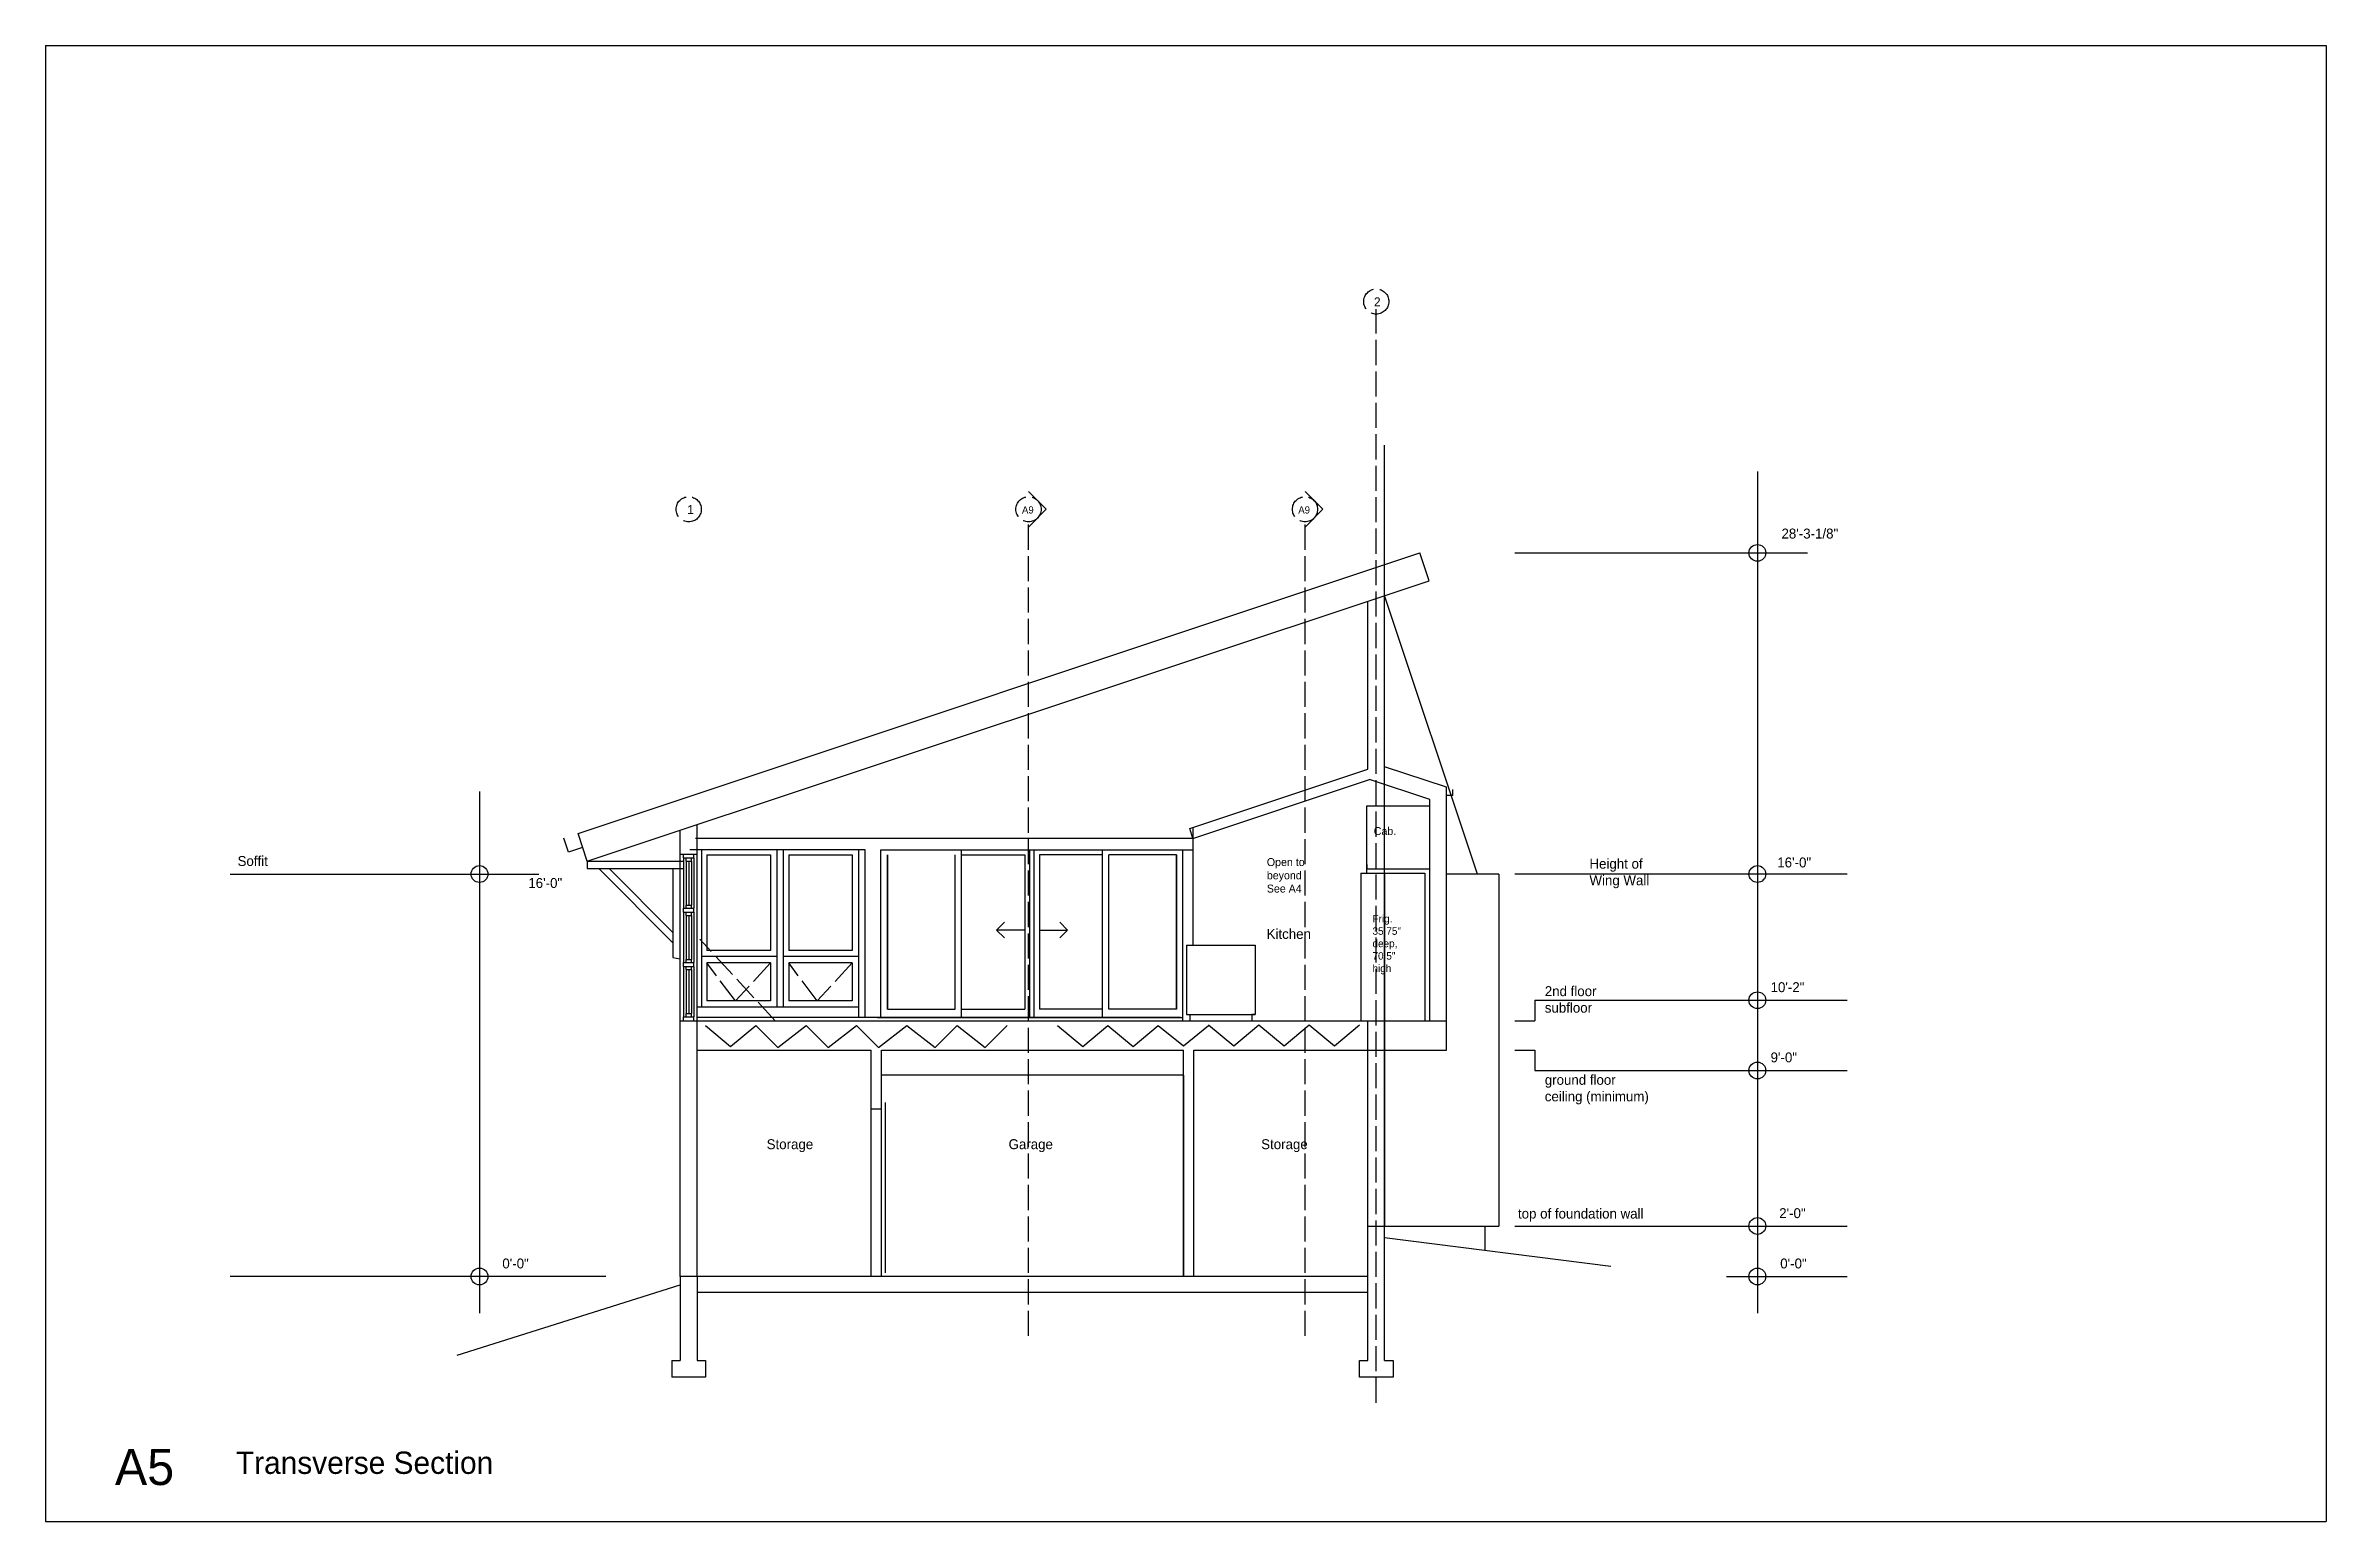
# Model space of a CAD drawing. Header units: inches. Extents: x -173 to 7884, y -3191 to 6135.
# Drawn here: x 2166 to 3254, y 1971 to 2675 of the extents above; entities that cross this region are included whole.
import ezdxf

# ---------------------------------------------------------------- set-up
doc = ezdxf.new("R2010")
doc.units = ezdxf.units.IN
doc.header["$MEASUREMENT"] = 0
doc.linetypes.add('ACAD_ISO02W100', pattern=[15, 12, -3])
for name, color, linetype in [('const', 7, 'Continuous'), ('e1', 7, 'Continuous'), ('e2', 251, 'Continuous'), ('glassSwing', 172, 'ACAD_ISO02W100'), ('grid', 252, 'ACAD_ISO02W100'), ('millwork', 253, 'Continuous'), ('soffit', 253, 'ACAD_ISO02W100'), ('walls', 7, 'Continuous')]:
    doc.layers.add(name, color=color, linetype=linetype)

msp = doc.modelspace()

# ---------------------------------------------------------------- texts
at = {"layer": 'const', "attachment_point": 1}
for s, insert, char_height, width in [('2', (2799.7, 2554.7), 4.26, 1625.197), ('1', (2472.1, 2455.6), 4.26, 1625.197), ('A9', (2631.8, 2455), 3.41, 1300.158), ('A9', (2763.6, 2455), 3.41, 1300.158), ('28\'-3-1/8"', (2994.1, 2444.4), 4.74, 1805.775), ('Cab.', (2799.6, 2302), 3.79, 1444.62), ('Soffit', (2257.6, 2288.2), 4.74, 1805.775), ('Open to^Jbeyond^JSee A4', (2748.6, 2287.2), 3.789, 1444.62), ('Height of \\PWing Wall', (2902.5, 2286.9), 4.74, 1805.775), ('16\'-0"', (2992.1, 2287.5), 4.74, 1805.775), ('16\'-0"', (2396.3, 2277.7), 4.74, 1805.775), ('Kitchen', (2748.5, 2253.4), 4.74, 1805.775), ('Frig.^J35.75"^Jdeep,^J70.5"^Jhigh', (2799, 2260.1), 3.552, 1354.331), ('2nd floor^Jsubfloor', (2881.2, 2226.1), 4.736, 1805.775), ('10\'-2"', (2988.9, 2228), 4.74, 1805.775), ('9\'-0"', (2988.9, 2194.5), 4.74, 1805.775), ('ground floor^Jceiling (minimum)', (2881.2, 2183.8), 4.736, 1805.775), ('Storage', (2510, 2153.1), 4.74, 1805.775), ('Garage', (2625.4, 2153.1), 4.74, 1805.775), ('Storage', (2745.9, 2153.1), 4.74, 1805.775), ('top of foundation wall', (2868.4, 2120), 4.736, 1805.775), ('2\'-0"', (2993, 2120.2), 4.74, 1805.775), ('0\'-0"', (2383.9, 2096.2), 4.74, 1805.775), ('0\'-0"', (2993.5, 2096.2), 4.74, 1805.775), ('A5', (2199.1, 2005.4), 17.26, 6582.049), ('Transverse Section', (2256.8, 2004.1), 10.656, 4062.993)]:
    msp.add_mtext(s, dxfattribs=dict(at, insert=insert, char_height=char_height, width=width))

# ---------------------------------------------------------------- linework, layer by layer
for p, q in [((2166, 2674.8), (3254, 2674.8)), ((2166, 2674.8), (2166, 1970.8)), ((3254, 2674.8), (3254, 1970.8)), ((2166, 2475.8), (2166, 1970.8)), ((2796.8, 2111.6), (2804.8, 2111.6)), ((2166, 1970.8), (2836.2, 1970.8)), ((2166, 1970.8), (3254, 1970.8))]:
    msp.add_line(p, q)
at = {"layer": 'e1'}
for p, q in [((2796.8, 2329.7), (2796.8, 2409.8)), ((2804.8, 2330.8), (2804.8, 2412.5)), ((2837.3, 2317), (2837.3, 2320)), ((2796.3, 2282.1), (2796.3, 2312.1)), ((2796.3, 2312.1), (2826.3, 2312.1)), ((2837.3, 2317), (2834.3, 2317)), ((2793.4, 2280.1), (2823.9, 2280.1)), ((2793.4, 2280.1), (2793.4, 2209.6)), ((2796.3, 2284.1), (2796.3, 2282.1)), ((2796.3, 2282.1), (2826.3, 2282.1)), ((2823.9, 2280.1), (2823.9, 2209.6)), ((2710.3, 2245.6), (2710.3, 2212.6)), ((2710.3, 2245.6), (2743, 2245.6)), ((2743, 2245.6), (2743, 2212.6)), ((2710.3, 2212.6), (2711.8, 2212.6)), ((2711.8, 2212.6), (2711.8, 2209.6)), ((2743, 2212.6), (2741.5, 2212.6)), ((2741.5, 2212.6), (2741.5, 2209.6)), ((2708.8, 2087.6), (2708.8, 2179.6)), ((2713.8, 2087.6), (2713.8, 2179.6)), ((2559.8, 2087.6), (2559.8, 2167.6)), ((2564.8, 2087.6), (2564.8, 2167.6))]:
    msp.add_line(p, q, dxfattribs=at)
at = {"layer": 'e2'}
for p, q in [((2804.8, 2195.6), (2804.8, 2484.2)), ((2982.6, 2471.6), (2982.6, 2070.2)), ((2866.9, 2432.8), (3006.5, 2432.8)), ((2849.1, 2279.6), (2804.8, 2412.5)), ((2373, 2319), (2373, 2070.2)), ((2476, 2296.7), (2713.3, 2296.7)), ((2713.3, 2301.9), (2713.3, 2245.6)), ((2424.4, 2285.7), (2470.3, 2285.7)), ((2470.3, 2287.3), (2470.3, 2263.3)), ((2471.6, 2285.8), (2471.6, 2264.8)), ((2557, 2291.2), (2473.3, 2291.2)), ((2474.1, 2285.8), (2474.1, 2264.8)), ((2475.3, 2287.3), (2475.3, 2263.3)), ((2551.5, 2291.2), (2476.3, 2291.2)), ((2479, 2216.1), (2479, 2291.2)), ((2481.5, 2288.7), (2511.8, 2288.7)), ((2481.5, 2288.7), (2481.5, 2243.2)), ((2511.8, 2288.7), (2511.8, 2243.2)), ((2515, 2216.1), (2515, 2290.9)), ((2518, 2216.1), (2518, 2290.9)), ((2520.5, 2288.7), (2520.5, 2243.2)), ((2520.5, 2288.7), (2550.8, 2288.7)), ((2550.8, 2288.7), (2550.8, 2243.2)), ((2554, 2211.2), (2554, 2291.2)), ((2557, 2211.2), (2557, 2291.2)), ((2564.5, 2291.2), (2713.3, 2291.2)), ((2564.5, 2211.2), (2564.5, 2291.2)), ((2567.7, 2215.2), (2567.7, 2288.7)), ((2567.7, 2288.7), (2567.7, 2215.2)), ((2599.9, 2215.2), (2599.9, 2288.7)), ((2602.9, 2211.2), (2602.9, 2291.2)), ((2602.9, 2288.7), (2633.1, 2288.7)), ((2633.1, 2288.7), (2633.1, 2215.2)), ((2635.6, 2211.2), (2635.6, 2291.2)), ((2637.6, 2211.2), (2637.6, 2291.2)), ((2640.1, 2288.7), (2640.1, 2215.2)), ((2670.2, 2288.7), (2640.1, 2288.7)), ((2670.2, 2211.2), (2670.2, 2291.2)), ((2673.2, 2215.2), (2673.2, 2288.7)), ((2705.5, 2288.7), (2673.2, 2288.7)), ((2705.5, 2215.2), (2705.5, 2288.7)), ((2705.5, 2288.7), (2705.5, 2215.2)), ((2708.3, 2291.2), (2708.3, 2209.6)), ((2254, 2279.6), (2393.1, 2279.6)), ((2393.1, 2279.6), (2401.3, 2279.6)), ((2424.4, 2282.2), (2470.3, 2282.2)), ((2796.3, 2280.1), (2796.3, 2282.1)), ((2804.8, 2279.6), (2804.8, 2111.6)), ((2859.3, 2279.6), (2834.3, 2279.6)), ((2852.6, 2279.6), (2836.3, 2279.6)), ((2859.3, 2279.6), (2859.3, 2111.6)), ((3025.4, 2279.6), (2866.9, 2279.6)), ((2470.3, 2261.4), (2470.3, 2237.4)), ((2471.6, 2259.9), (2471.6, 2238.9)), ((2474.1, 2259.9), (2474.1, 2238.9)), ((2475.3, 2261.4), (2475.3, 2237.4)), ((2619.7, 2252.9), (2623.4, 2256.7)), ((2633.1, 2252.9), (2619.7, 2252.9)), ((2619.7, 2252.9), (2623.4, 2249.2)), ((2640.1, 2252.9), (2653.5, 2252.9)), ((2653.5, 2252.9), (2649.8, 2256.7)), ((2653.5, 2252.9), (2649.8, 2249.2)), ((2511.8, 2243.2), (2481.5, 2243.2)), ((2550.8, 2243.2), (2520.5, 2243.2)), ((2470.3, 2235.5), (2470.3, 2211.5)), ((2471.6, 2234), (2471.6, 2213)), ((2474.1, 2234), (2474.1, 2213)), ((2475.3, 2235.5), (2475.3, 2211.5)), ((2515, 2240.2), (2479, 2240.2)), ((2511.8, 2237.2), (2481.5, 2237.2)), ((2481.5, 2237.2), (2481.5, 2219.1)), ((2511.8, 2237.2), (2511.8, 2219.1)), ((2554, 2240.2), (2518, 2240.2)), ((2520.5, 2237.2), (2520.5, 2219.1)), ((2550.8, 2237.2), (2520.5, 2237.2)), ((2550.8, 2237.2), (2550.8, 2219.1)), ((2554, 2216.1), (2476.5, 2216.1)), ((2707.4, 2211.2), (2476.6, 2211.2)), ((2562.8, 2211.2), (2476.8, 2211.2)), ((2511.8, 2219.1), (2481.5, 2219.1)), ((2550.8, 2219.1), (2520.5, 2219.1)), ((2562.8, 2211.2), (2708.3, 2211.2)), ((2567.7, 2215.2), (2599.9, 2215.2)), ((2602.9, 2215.2), (2633.1, 2215.2)), ((2670.2, 2215.2), (2640.1, 2215.2)), ((2705.5, 2215.2), (2673.2, 2215.2)), ((2708.3, 2212.6), (2708.3, 2209.6)), ((2711.8, 2212.6), (2741.5, 2212.6)), ((2741.5, 2212.6), (2743, 2212.6)), ((2796.8, 2195.6), (2796.8, 2209.6)), ((2866.9, 2209.6), (2876.5, 2209.6)), ((2876.5, 2219.4), (3025.4, 2219.4)), ((2876.5, 2219.4), (2876.5, 2209.6)), ((2480.8, 2207.4), (2492.8, 2197.4)), ((2492.8, 2197.4), (2504.8, 2207.4)), ((2504.8, 2207.4), (2515.4, 2196.8)), ((2515.4, 2196.8), (2528.8, 2207.4)), ((2528.8, 2207.4), (2539.4, 2196.8)), ((2539.4, 2196.8), (2552.8, 2207.4)), ((2552.8, 2207.4), (2563.4, 2196.8)), ((2563.4, 2196.8), (2576.8, 2207.4)), ((2576.8, 2207.4), (2590.3, 2196.8)), ((2590.3, 2196.8), (2600.8, 2207.4)), ((2600.8, 2207.4), (2614.3, 2196.8)), ((2614.3, 2196.8), (2624.8, 2207.4)), ((2648.8, 2207.4), (2660.8, 2197.4)), ((2660.8, 2197.4), (2672.8, 2207.4)), ((2672.8, 2207.4), (2684.8, 2197.4)), ((2684.8, 2197.4), (2696.8, 2207.4)), ((2696.8, 2207.4), (2708.8, 2197.6)), ((2708.8, 2197.6), (2720.8, 2207.4)), ((2720.8, 2207.6), (2732.8, 2197.6)), ((2732.8, 2197.6), (2744.8, 2207.6)), ((2744.8, 2207.6), (2756.8, 2197.6)), ((2756.8, 2197.6), (2768.8, 2207.6)), ((2768.8, 2207.6), (2780.8, 2197.6)), ((2780.8, 2197.6), (2792.8, 2207.6)), ((2866.9, 2195.6), (2876.5, 2195.6)), ((2876.5, 2195.6), (2876.5, 2185.9)), ((2708.8, 2183.6), (2564.8, 2183.6)), ((2876.5, 2185.9), (3025.4, 2185.9)), ((2804.8, 2111.6), (2859.3, 2111.6)), ((2852.6, 2111.6), (2852.6, 2100.1)), ((2866.9, 2111.7), (3025.4, 2111.7)), ((2433.2, 2087.6), (2254, 2087.6)), ((2967.9, 2087.6), (3025.4, 2087.6))]:
    msp.add_line(p, q, dxfattribs=at)
for centre, radius in [((2982.6, 2432.8), 4), ((2373, 2279.6), 4), ((2982.6, 2279.6), 4), ((2475.3, 2235.5), 0.00114), ((2982.6, 2219.4), 4), ((2982.6, 2185.9), 4), ((2982.6, 2111.7), 4), ((2373, 2087.6), 4), ((2982.6, 2087.6), 4)]:
    msp.add_circle(centre, radius, dxfattribs=at)
at = {"layer": 'glassSwing'}
msp.add_line((2514.1, 2209.6), (2478.1, 2248.6), dxfattribs=at)
at = {"layer": 'grid'}
for p, q in [((2800.8, 2027.4), (2800.8, 2549)), ((2634.9, 2059.3), (2634.9, 2447.6)), ((2766.8, 2059.3), (2766.8, 2447.6))]:
    msp.add_line(p, q, dxfattribs=at)
for centre in [(2800.8, 2552.7), (2472.8, 2453.6), (2634.9, 2453.6), (2766.8, 2453.6)]:
    msp.add_circle(centre, 6, dxfattribs=at)
at = {"layer": 'millwork'}
for p, q in [((2424.4, 2285.7), (2424.4, 2282.2)), ((2429.9, 2282.2), (2465.3, 2246.8)), ((2434.8, 2282.2), (2465.3, 2251.7)), ((2465.3, 2282.2), (2465.3, 2239.8)), ((2465.3, 2239.8), (2468.8, 2239.1))]:
    msp.add_line(p, q, dxfattribs=at)
at = {"layer": 'soffit'}
for p, q in [((2495.1, 2219.1), (2481.5, 2237.2)), ((2511.8, 2237.2), (2495.1, 2219.1)), ((2534.1, 2219.1), (2520.5, 2237.2)), ((2550.8, 2237.2), (2534.1, 2219.1))]:
    msp.add_line(p, q, dxfattribs=at)
at = {"layer": 'walls'}
for p, q in [((2634.9, 2462.1), (2643.4, 2453.6)), ((2766.8, 2462.1), (2775.3, 2453.6)), ((2634.9, 2445.1), (2643.4, 2453.6)), ((2766.8, 2445.1), (2775.3, 2453.6)), ((2420, 2299), (2821.6, 2432.8)), ((2826, 2419.5), (2821.6, 2432.8)), ((2424.4, 2285.7), (2826, 2419.5)), ((2711.8, 2301.4), (2796.8, 2329.7)), ((2834.3, 2321), (2804.8, 2330.8)), ((2713.3, 2296.6), (2797.6, 2324.7)), ((2826.3, 2315.2), (2797.6, 2324.7)), ((2834.3, 2195.6), (2834.3, 2321)), ((2826.3, 2209.6), (2826.3, 2315.2)), ((2415.5, 2290.1), (2413.3, 2296.7)), ((2415.5, 2290.1), (2413.3, 2296.7)), ((2424.4, 2285.7), (2420, 2299)), ((2424.4, 2285.7), (2420, 2299)), ((2468.8, 2087.6), (2468.8, 2300.5)), ((2476.8, 2087.6), (2476.8, 2303.1)), ((2713.3, 2296.6), (2711.8, 2301.4)), ((2422.2, 2292.3), (2415.5, 2290.1)), ((2422.2, 2292.3), (2415.5, 2290.1)), ((2468.8, 2289.1), (2476.8, 2289.1)), ((2470.3, 2287.3), (2470.3, 2289.1)), ((2470.3, 2287.3), (2475.3, 2287.3)), ((2471.6, 2285.8), (2471.6, 2287.3)), ((2471.6, 2285.8), (2474.1, 2285.8)), ((2472.8, 2285.8), (2472.8, 2264.8)), ((2474.1, 2285.8), (2474.1, 2287.3)), ((2475.3, 2287.3), (2475.3, 2289.1)), ((2470.3, 2261.4), (2470.3, 2263.3)), ((2470.3, 2263.3), (2475.3, 2263.3)), ((2471.6, 2264.8), (2474.1, 2264.8)), ((2471.6, 2263.3), (2471.6, 2264.8)), ((2474.1, 2263.3), (2474.1, 2264.8)), ((2475.3, 2261.4), (2475.3, 2263.3)), ((2470.3, 2261.4), (2475.3, 2261.4)), ((2471.6, 2259.9), (2471.6, 2261.4)), ((2471.6, 2259.9), (2474.1, 2259.9)), ((2472.8, 2259.9), (2472.8, 2238.9)), ((2474.1, 2259.9), (2474.1, 2261.4)), ((2470.3, 2235.5), (2470.3, 2237.4)), ((2470.3, 2237.4), (2475.3, 2237.4)), ((2470.3, 2235.5), (2475.3, 2235.5)), ((2471.6, 2238.9), (2474.1, 2238.9)), ((2471.6, 2237.4), (2471.6, 2238.9)), ((2471.6, 2234), (2471.6, 2235.5)), ((2471.6, 2234), (2474.1, 2234)), ((2472.8, 2234), (2472.8, 2213)), ((2474.1, 2237.4), (2474.1, 2238.9)), ((2474.1, 2234), (2474.1, 2235.5)), ((2475.3, 2235.5), (2475.3, 2237.4)), ((2468.8, 2209.6), (2476.8, 2209.6)), ((2470.3, 2209.6), (2470.3, 2211.5)), ((2470.3, 2211.5), (2475.3, 2211.5)), ((2471.6, 2213), (2474.1, 2213)), ((2471.6, 2211.5), (2471.6, 2213)), ((2474.1, 2211.5), (2474.1, 2213)), ((2475.3, 2209.6), (2475.3, 2211.5)), ((2476.8, 2209.6), (2834.3, 2209.6)), ((2476.8, 2195.6), (2559.8, 2195.6)), ((2559.8, 2167.6), (2559.8, 2195.6)), ((2564.8, 2195.6), (2708.8, 2195.6)), ((2564.8, 2167.6), (2564.8, 2195.6)), ((2708.8, 2179.6), (2708.8, 2195.6)), ((2713.8, 2195.6), (2834.3, 2195.6)), ((2713.8, 2179.6), (2713.8, 2195.6)), ((2796.8, 2111.6), (2796.8, 2195.6)), ((2804.8, 2111.6), (2804.8, 2195.6)), ((2708.8, 2183.6), (2708.8, 2087.6)), ((2559.8, 2167.6), (2564.8, 2167.6)), ((2566.6, 2170.6), (2566.6, 2089.3)), ((2796.8, 2047.6), (2796.8, 2111.6)), ((2804.8, 2047.6), (2804.8, 2111.6)), ((2804.8, 2106.2), (2912.7, 2092.5)), ((2362.3, 2050.1), (2468.8, 2083.6)), ((2796.8, 2087.6), (2468.8, 2087.6)), ((2468.8, 2087.6), (2468.8, 2068.1)), ((2468.8, 2084.8), (2468.8, 2047.6)), ((2476.8, 2087.6), (2476.8, 2047.6)), ((2476.8, 2080.1), (2796.8, 2080.1)), ((2464.8, 2047.6), (2468.8, 2047.6)), ((2464.8, 2047.6), (2464.8, 2039.6)), ((2476.8, 2047.6), (2480.8, 2047.6)), ((2480.8, 2047.6), (2480.8, 2039.6)), ((2792.8, 2047.6), (2796.8, 2047.6)), ((2792.8, 2039.6), (2792.8, 2047.6)), ((2804.8, 2047.6), (2808.8, 2047.6)), ((2808.8, 2047.6), (2808.8, 2039.6)), ((2480.8, 2039.6), (2464.8, 2039.6)), ((2468.8, 2039.6), (2464.8, 2039.6)), ((2808.8, 2039.6), (2792.8, 2039.6))]:
    msp.add_line(p, q, dxfattribs=at)

msp.set_redraw_order([(e.dxf.handle, doc.entitydb.next_handle()) for e in msp.query("TEXT MTEXT ATTDEF DIMENSION ARC_DIMENSION")])  # texts and dimensions are drawn at this point

doc.saveas('drawing.dxf')
